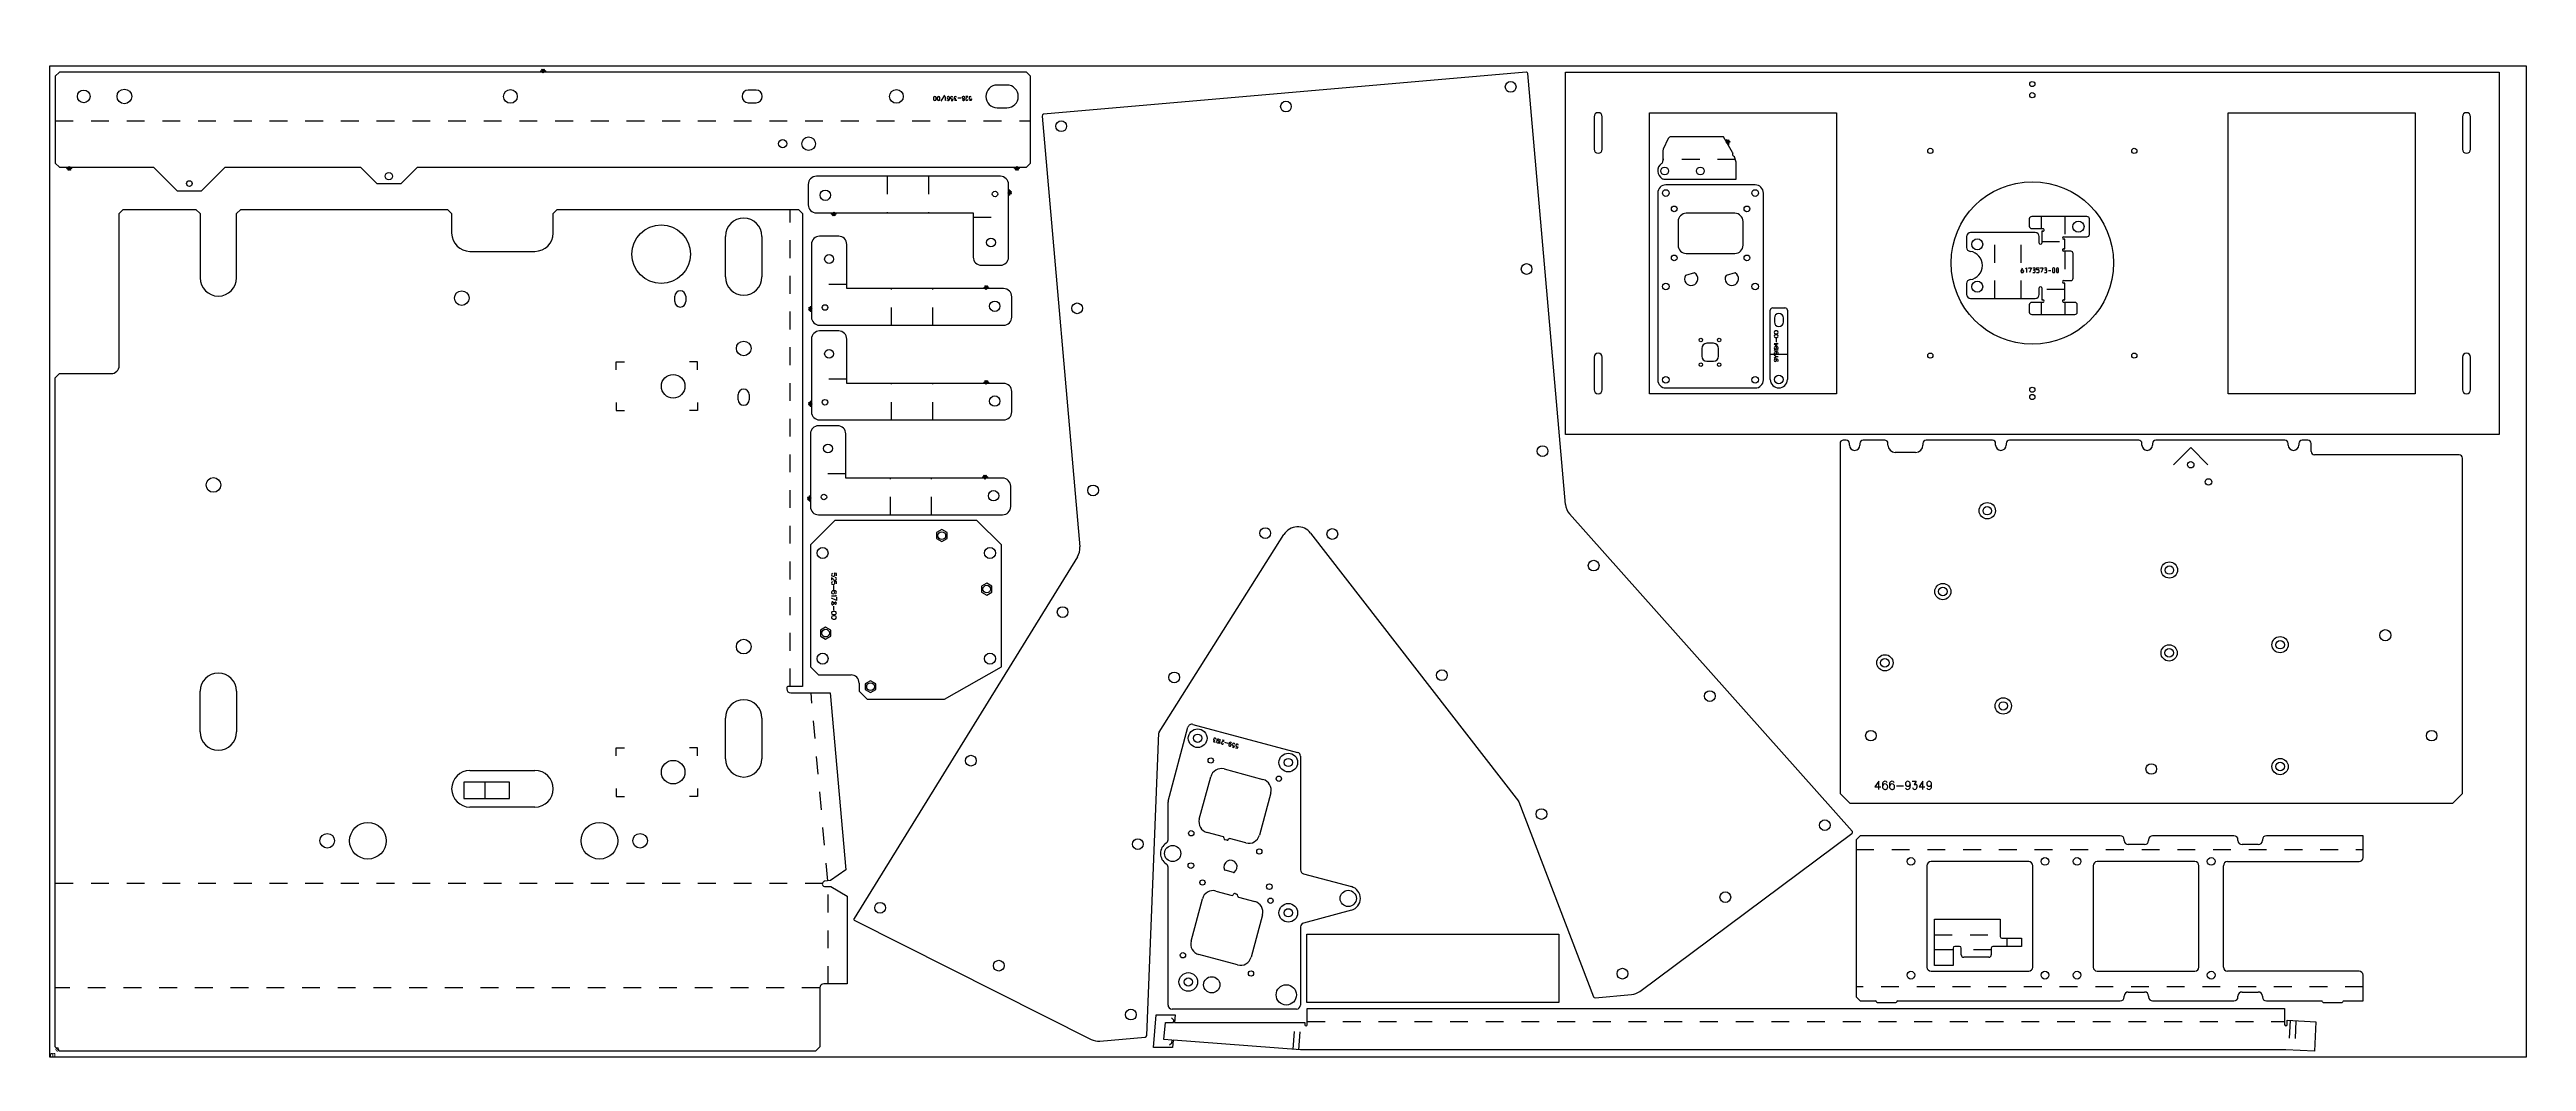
# Model space of a CAD drawing. Extents: x 2802 to 5850, y 680 to 1926.
import ezdxf

# ---------------------------------------------------------------- set-up
doc = ezdxf.new("R2010")
doc.units = 0
doc.linetypes.add('DASHED', pattern=[43.935798, 21.967899, -21.967899])
doc.layers.get('0').update_dxf_attribs({"color": 1, "linetype": 'CONTINUOUS'})
for name, color, linetype in [('DUMMY-LAYOUT', 1, 'CONTINUOUS'), ('DUMMY-LAYOUT-MC-MC4', 1, 'CONTINUOUS'), ('DUMMY-LAYOUT-SHEET', 1, 'CONTINUOUS')]:
    doc.layers.add(name, color=color, linetype=linetype)
doc.styles.get("Standard").update_dxf_attribs({"font": 'simplex'})

# ---------------------------------------------------------------- blocks, each defined once
blk = doc.blocks.new('MDATUM')
at = {"color": 6, "linetype": 'CONTINUOUS'}
blk.add_text('m', height=6, dxfattribs=at).set_placement((0, 0))
blk = doc.blocks.new('ODATUM')
at = {"color": 6, "linetype": 'CONTINUOUS'}
blk.add_text('o', height=6, dxfattribs=at).set_placement((0, 0))
blk = doc.blocks.new('BASE14-32ITEM01-5')
at = {"color": 1, "linetype": 'CONTINUOUS'}
for p, q in [((0, 446), (1149, 446)), ((0, 0), (0, 446)), ((1149, 446), (1149, 0)), ((35.2, 391), (35.2, 351)), ((45.2, 351), (45.2, 391)), ((103.5, 50), (103.5, 396)), ((103.5, 396), (333.5, 396)), ((333.5, 396), (333.5, 50)), ((815.5, 50), (815.5, 396)), ((815.5, 396), (1045.5, 396)), ((1045.5, 396), (1045.5, 50)), ((1103.8, 391), (1103.8, 351)), ((1113.8, 351), (1113.8, 391)), ((35.2, 95), (35.2, 55)), ((45.2, 55), (45.2, 95)), ((1103.8, 95), (1103.8, 55)), ((1113.8, 55), (1113.8, 95)), ((333.5, 50), (103.5, 50)), ((1045.5, 50), (815.5, 50)), ((1149, 0), (0, 0))]:
    blk.add_line(p, q, dxfattribs=at)
for centre, radius in [((574.5, 431.2), 3.17), ((574.5, 417.5), 3.17), ((448.99, 349.01), 3.17), ((700.01, 349.01), 3.17), ((574.5, 211.02), 100), ((448.99, 96.99), 3.17), ((700.01, 96.99), 3.17), ((574.5, 55), 3.17), ((574.5, 46), 3.17)]:
    blk.add_circle(centre, radius, dxfattribs=at)
for centre, start, end in [((40.2, 391), 0, 180), ((1108.8, 391), 0, 180), ((40.2, 351), 180, 0), ((1108.8, 351), 180, 0), ((40.2, 95), 0, 180), ((1108.8, 95), 0, 180), ((40.2, 55), 180, 0), ((1108.8, 55), 180, 0)]:
    blk.add_arc(centre, 5, start, end, dxfattribs=at)
blk = doc.blocks.new('4669349ITEM01-02')
at = {"color": 1, "linetype": 'CONTINUOUS'}
for p, q in [((0, 442.7), (0, 12)), ((7.5, 446.7), (4, 446.7)), ((11.5, 440.7), (11.5, 442.7)), ((24.5, 442.7), (24.5, 440.7)), ((55, 446.7), (28.5, 446.7)), ((59, 440.7), (59, 442.7)), ((93, 431.7), (68, 431.7)), ((102, 442.7), (102, 440.7)), ((187.5, 446.7), (106, 446.7)), ((191.5, 440.7), (191.5, 442.7)), ((204.5, 442.7), (204.5, 440.7)), ((367.5, 446.7), (208.5, 446.7)), ((371.5, 440.7), (371.5, 442.7)), ((384.5, 442.7), (384.5, 440.7)), ((547.5, 446.7), (388.5, 446.7)), ((551.5, 440.7), (551.5, 442.7)), ((564.5, 442.7), (564.5, 440.7)), ((575.7, 446.7), (568.5, 446.7)), ((579.7, 432.7), (579.7, 442.7)), ((762, 428.7), (583.7, 428.7)), ((766, 12), (766, 424.7)), ((0, 12), (12, 0)), ((12, 0), (754, 0)), ((754, 0), (766, 12))]:
    blk.add_line(p, q, dxfattribs=at)
at = {"color": 8, "linetype": 'CONTINUOUS'}
for p, q in [((431.5, 437.7132), (410.2868, 416.5)), ((452.7132, 416.5), (431.5, 437.7132)), ((47.689504, 26.882888), (42.927599, 20.216221)), ((42.927599, 20.216221), (50.070456, 20.216221)), ((47.689504, 16.882888), (47.689504, 26.882888)), ((55.308551, 16.882888), (55.784742, 16.882888)), ((63.87998, 16.882888), (64.35617, 16.882888)), ((69.594266, 21.168602), (78.165694, 21.168602)), ((88.641885, 26.882888), (93.87998, 26.882888)), ((93.87998, 26.882888), (91.022837, 23.073364)), ((91.022837, 23.073364), (93.403789, 23.073364)), ((101.975218, 26.882888), (97.213313, 20.216221)), ((97.213313, 20.216221), (104.35617, 20.216221)), ((101.975218, 16.882888), (101.975218, 26.882888))]:
    blk.add_line(p, q, dxfattribs=at)
for centre, radius in [((431.5, 416.5), 4), ((453.5, 395.3), 4), ((181.2, 359.9), 10), ((405.3, 286.9), 10), ((126.5, 260.4), 10), ((405, 184.9), 10), ((541.5, 195), 10), ((55.2, 172.7), 10), ((200.9, 119.6), 10), ((541.5, 45), 10)]:
    blk.add_circle(centre, radius, dxfattribs=at)
at = {"color": 1, "linetype": 'CONTINUOUS'}
for centre, radius in [((181.2, 359.9), 5.25), ((405.3, 286.9), 5.25), ((126.5, 260.4), 5.25), ((671, 206.6), 6.9), ((405, 184.9), 5.25), ((541.5, 195), 5.25), ((55.2, 172.7), 5.25), ((200.9, 119.6), 5.25), ((38, 83), 6.5), ((728, 83), 6.5), ((383, 42), 6.5), ((541.5, 45), 5.25)]:
    blk.add_circle(centre, radius, dxfattribs=at)
for centre, radius, start, end in [((4, 442.7), 4, 90, 180), ((7.5, 442.7), 4, 0, 90), ((18, 440.7), 6.5, 180, 0), ((28.5, 442.7), 4, 90, 180), ((55, 442.7), 4, 0, 90), ((68, 440.7), 9, 180, 270), ((93, 440.7), 9, 270, 0), ((106, 442.7), 4, 90, 180), ((187.5, 442.7), 4, 0, 90), ((198, 440.7), 6.5, 180, 0), ((208.5, 442.7), 4, 90, 180), ((367.5, 442.7), 4, 0, 90), ((378, 440.7), 6.5, 180, 0), ((388.5, 442.7), 4, 90, 180), ((547.5, 442.7), 4, 0, 90), ((558, 440.7), 6.5, 180, 0), ((568.5, 442.7), 4, 90, 180), ((575.7, 442.7), 4, 0, 90), ((583.7, 432.7), 4, 180, 270), ((762, 424.7), 4, 0, 90)]:
    blk.add_arc(centre, radius, start, end, dxfattribs=at)
at = {"color": 8, "linetype": 'CONTINUOUS'}
for centre, radius, start, end in [((63.79575, 21.882888), 11.642744, 167, 193), ((55.395096, 20.508456), 3.04233, 91.630102, 194.630102), ((55.376613, 19.869325), 2.987212, 191.694429, 268.694431), ((55.376614, 23.896452), 2.987212, 91.305571, 168.305574), ((55.448517, 23.591391), 3.294471, 34.434949, 92.434948), ((55.308551, 20.216221), 3.333333, 0, 89.999999), ((55.546647, 19.978126), 3.104382, 274.398705, 4.398704), ((72.367178, 21.882888), 11.642744, 167, 193), ((63.966524, 20.508456), 3.04233, 91.630102, 194.630102), ((63.948042, 23.896452), 2.987212, 91.305571, 168.305574), ((63.948042, 19.869325), 2.987212, 191.694429, 268.694431), ((64.019946, 23.591391), 3.294471, 34.434949, 92.434948), ((63.87998, 20.216221), 3.333333, 0, 89.999999), ((64.118075, 19.978126), 3.104382, 274.398705, 4.398704), ((83.641885, 23.78765), 3.104382, 94.398706, 184.398705), ((83.195333, 23.341099), 2.656877, 175.500001, 274.5), ((83.263823, 20.174385), 3.294471, 214.43495, 272.434949), ((83.335727, 23.896452), 2.987212, 11.694426, 88.694429), ((83.335727, 19.869325), 2.987212, 271.305569, 348.305571), ((83.317245, 23.733511), 3.04233, 271.630103, 14.630102), ((74.916591, 21.882888), 11.642744, 347, 13), ((92.04328, 19.869324), 2.987212, 191.694426, 268.694429), ((91.737123, 19.978126), 3.104382, 274.398706, 4.398705), ((93.459148, 21.993605), 1.081177, 33.934948, 92.934949), ((88.742888, 20.236422), 6.089506, 359.809932, 22.809932), ((109.832361, 23.78765), 3.104382, 94.398706, 184.398705), ((109.385809, 23.341099), 2.656877, 175.500001, 274.5), ((109.4543, 20.174385), 3.294471, 214.43495, 272.434949), ((109.526203, 23.896452), 2.987212, 11.694426, 88.694429), ((109.526203, 19.869325), 2.987212, 271.305569, 348.305571), ((109.507721, 23.733511), 3.04233, 271.630103, 14.630102), ((101.107067, 21.882888), 11.642744, 347, 13)]:
    blk.add_arc(centre, radius, start, end, dxfattribs=at)
blk = doc.blocks.new('5651336-00')
at = {"color": 1, "linetype": 'CONTINUOUS'}
for p, q in [((5, 205.399955), (0, 200.399955)), ((0, 200.399955), (0, 7)), ((325, 205.399955), (5, 205.399955)), ((330, 199.399955), (330, 200.399955)), ((355, 194.399955), (335, 194.399955)), ((360, 200.399955), (360, 199.399955)), ((465, 205.399955), (365, 205.399955)), ((470, 199.399955), (470, 200.399955)), ((495, 194.399955), (475, 194.399955)), ((500, 200.399955), (500, 199.399955)), ((624, 205.399955), (505, 205.399955)), ((624, 178.449977), (624, 205.399955)), ((87.3, 168.449977), (87.3, 43.649977)), ((212.5, 173.449977), (92.3, 173.449977)), ((217.5, 43.649977), (217.5, 168.449977)), ((291.8, 168.449977), (291.8, 43.649977)), ((417, 173.449977), (296.8, 173.449977)), ((422, 43.649977), (422, 168.449977)), ((452, 43.649977), (452, 168.449977)), ((457, 173.449977), (619, 173.449977)), ((92.3, 38.649977), (212.5, 38.649977)), ((296.8, 38.649977), (417, 38.649977)), ((619, 38.649977), (457, 38.649977)), ((624, 2), (624, 33.649977)), ((0, 7), (5, 2)), ((5, 2), (24, 2)), ((26, 0), (49, 0)), ((51, 2), (325, 2)), ((330, 7), (330, 8)), ((335, 13), (355, 13)), ((360, 8), (360, 7)), ((365, 2), (465, 2)), ((470, 7), (470, 8)), ((475, 13), (495, 13)), ((500, 8), (500, 7)), ((505, 2), (573, 2)), ((575, 0), (598, 0)), ((600, 2), (624, 2))]:
    blk.add_line(p, q, dxfattribs=at)
at = {"color": 3, "linetype": 'DASHED'}
for p, q in [((0, 188.199955), (624, 188.199955)), ((624, 19.2), (0, 19.2))]:
    blk.add_line(p, q, dxfattribs=at)
at = {"color": 1, "linetype": 'CONTINUOUS'}
for centre in [(67.5, 173.749977), (232.5, 173.749977), (272, 173.749977), (437, 173.749977), (67.5, 33.749977), (232.5, 33.749977), (272, 33.749977), (437, 33.749977)]:
    blk.add_circle(centre, 4.75, dxfattribs=at)
for centre, radius, start, end in [((325, 200.399955), 5, 0, 90), ((335, 199.399955), 5, 180, 270), ((355, 199.399955), 5, 270, 0), ((365, 200.399955), 5, 90, 180), ((465, 200.399955), 5, 0, 90), ((475, 199.399955), 5, 180, 270), ((495, 199.399955), 5, 270, 0), ((505, 200.399955), 5, 90, 180), ((92.3, 168.449977), 5, 90, 180), ((212.5, 168.449977), 5, 0, 90), ((296.8, 168.449977), 5, 90, 180), ((417, 168.449977), 5, 0, 90), ((457, 168.449977), 5, 90, 180), ((619, 178.449977), 5, 270, 0), ((92.3, 43.649977), 5, 180, 270), ((212.5, 43.649977), 5, 270, 0), ((296.8, 43.649977), 5, 180, 270), ((417, 43.649977), 5, 270, 0), ((457, 43.649977), 5, 180, 270), ((619, 33.649977), 5, 0, 90), ((24, 1), 1, 0, 90), ((26, 1), 1, 180, 270), ((49, 1), 1, 270, 0), ((51, 1), 1, 90, 180), ((325, 7), 5, 270, 0), ((335, 8), 5, 90, 180), ((355, 8), 5, 0, 90), ((365, 7), 5, 180, 270), ((465, 7), 5, 270, 0), ((475, 8), 5, 90, 180), ((495, 8), 5, 0, 90), ((505, 7), 5, 180, 270), ((573, 1), 1, 0, 90), ((575, 1), 1, 180, 270), ((598, 1), 1, 270, 0), ((600, 1), 1, 90, 180)]:
    blk.add_arc(centre, radius, start, end, dxfattribs=at)
blk = doc.blocks.new('433-6158-01')
at = {"color": 1, "linetype": 'CONTINUOUS'}
for p, q in [((0, 16.496693), (1.796912, 52.496848)), ((1.796912, 52.496848), (36.997049, 50.899867)), ((36.997049, 50.899867), (1249.597045, 51.003877)), ((1249.597045, 51.003877), (1406.428823, 39.348373)), ((1406.428823, 39.348373), (1407.109277, 48.018217)), ((1407.109277, 48.018217), (1430.380622, 48.018217)), ((1430.380622, 48.018217), (1427.241217, 8.018217)), ((35.550154, 14.699743), (0, 16.496693)), ((35.5497, 19.999742), (35.550154, 14.699743)), ((38.551439, 0), (38.5497, 20)), ((1241.311444, 0), (38.551439, 0)), ((1241.309695, 20.103166), (1241.311444, 0)), ((1244.309918, 17.503424), (1244.309695, 20.103424)), ((1404.715399, 17.517182), (1244.309918, 17.503424)), ((1403.969872, 8.018217), (1404.715399, 17.517182)), ((1427.241217, 8.018217), (1403.969872, 8.018217))]:
    blk.add_line(p, q, dxfattribs=at)
at = {"color": 3, "linetype": 'DASHED'}
for p, q in [((24.668511, 15.249776), (26.471785, 51.377383)), ((31.859332, 14.886302), (33.66446, 51.051062)), ((1251.554606, 50.858394), (1248.936768, 17.503821)), ((1258.734865, 50.324768), (1256.158958, 17.50444)), ((1241.310038, 16.103166), (38.550043, 16))]:
    blk.add_line(p, q, dxfattribs=at)
at = {"color": 11, "linetype": 'CONTINUOUS'}
for p, q in [((1407.860269, 42.250263), (1407.625533, 39.259435)), ((1407.625533, 39.259435), (1417.598116, 38.518288)), ((1410.890543, 44.861285), (1407.860269, 42.250263)), ((1417.598116, 38.518288), (1415.949918, 17.518146)), ((1405.919098, 17.517286), (1405.674178, 14.396693)), ((1405.674178, 14.396693), (1408.502605, 11.568266)), ((1415.949918, 17.518146), (1405.919098, 17.517286))]:
    blk.add_line(p, q, dxfattribs=at)
at = {"color": 1, "linetype": 'CONTINUOUS'}
for centre in [(37.0497, 19.999871), (1242.809695, 20.103295)]:
    blk.add_arc(centre, 1.5, 0.004927, 180.004915, dxfattribs=at)
blk = doc.blocks.new('6173573ITEM01-00')
at = {"color": 1, "linetype": 'CONTINUOUS'}
for p, q in [((0, 95.914824), (0, 82.638926)), ((84.410269, 100.914824), (5, 100.914824)), ((77.189915, 117.679644), (77.189915, 108.679643)), ((148.130625, 120.679644), (80.189915, 120.679644)), ((80.189915, 105.679643), (94.041755, 105.679643)), ((89.410269, 87.919823), (89.410269, 95.914824)), ((93.91027, 102.679643), (92.410269, 102.679643)), ((92.410269, 102.679643), (92.410269, 87.919823)), ((119.278785, 95.679643), (148.130625, 95.679643)), ((120.910271, 92.679643), (119.410271, 92.679643)), ((120.910271, 80.919823), (120.910271, 92.679643)), ((151.130626, 98.679643), (151.130626, 117.679644)), ((128.130625, 77.919823), (119.278785, 77.919823)), ((119.410271, 80.919823), (120.910271, 80.919823)), ((131.130625, 44.759821), (131.130625, 74.919823)), ((0, 38.040718), (0, 24.76482)), ((89.410269, 24.76482), (89.410269, 32.759821)), ((92.410269, 32.759821), (92.410269, 18.000001)), ((119.278785, 41.759821), (128.130625, 41.759821)), ((120.910271, 38.759821), (119.410271, 38.759821)), ((120.910271, 18.000001), (120.910271, 38.759821)), ((5, 19.76482), (84.410269, 19.76482)), ((77.189915, 12.000001), (77.189915, 3)), ((94.041755, 15.000001), (80.189915, 15.000001)), ((80.189915, 0), (133.130625, 0)), ((92.410269, 18.000001), (93.91027, 18.000001)), ((133.130625, 15.000001), (119.278785, 15.000001)), ((119.410271, 18.000001), (120.910271, 18.000001)), ((136.130625, 3), (136.130625, 12.000001))]:
    blk.add_line(p, q, dxfattribs=at)
at = {"color": 3, "linetype": 'DASHED'}
for p, q in [((34.640651, 19.76482), (34.640651, 100.914824)), ((66.994221, 19.76482), (66.994221, 100.914824)), ((92.300093, 105.679643), (92.300093, 120.679644)), ((121.020448, 120.679644), (121.020448, 95.679643)), ((92.410269, 89.790973), (120.910271, 89.790973)), ((121.020448, 77.919823), (121.020448, 41.759821)), ((120.910271, 30.88867), (92.410269, 30.88867)), ((92.300093, 0), (92.300093, 15.000001)), ((121.020448, 15.000001), (121.020448, 0))]:
    blk.add_line(p, q, dxfattribs=at)
at = {"color": 8, "linetype": 'CONTINUOUS'}
for p, q in [((66.994221, 53.966955), (68.794221, 57.566955)), ((66.994221, 52.766955), (66.994221, 53.966955)), ((68.194221, 54.866955), (68.794221, 54.866955)), ((68.794221, 51.566955), (68.194221, 51.566955)), ((69.994221, 53.666955), (69.994221, 52.766955)), ((72.394221, 56.366955), (73.594221, 57.566955)), ((73.594221, 57.566955), (73.594221, 51.566955)), ((76.594221, 56.666955), (76.594221, 57.566955)), ((76.594221, 57.566955), (79.594221, 57.566955)), ((79.594221, 56.666955), (77.494221, 51.566955)), ((79.594221, 57.566955), (79.594221, 56.666955)), ((81.394221, 57.566955), (83.194221, 57.566955)), ((81.394221, 51.566955), (83.194221, 51.566955)), ((81.994221, 54.866955), (83.194221, 54.866955)), ((84.394221, 56.366955), (84.394221, 56.066955)), ((84.394221, 52.766955), (84.394221, 53.666955)), ((86.194221, 55.166955), (86.194221, 57.566955)), ((86.194221, 57.566955), (89.194221, 57.566955)), ((87.994221, 55.166955), (86.194221, 55.166955)), ((86.194221, 51.566955), (87.994221, 51.566955)), ((89.194221, 52.766955), (89.194221, 53.966955)), ((90.994221, 56.666955), (90.994221, 57.566955)), ((90.994221, 57.566955), (93.994221, 57.566955)), ((93.994221, 56.666955), (91.894221, 51.566955)), ((93.994221, 57.566955), (93.994221, 56.666955)), ((95.794221, 57.566955), (97.594221, 57.566955)), ((95.794221, 51.566955), (97.594221, 51.566955)), ((96.394221, 54.866955), (97.594221, 54.866955)), ((98.794221, 56.366955), (98.794221, 56.066955)), ((98.794221, 52.766955), (98.794221, 53.666955)), ((100.594221, 54.266955), (103.594221, 54.266955)), ((105.694221, 56.366955), (105.694221, 52.766955)), ((107.194221, 57.566955), (106.894221, 57.566955)), ((106.894221, 51.566955), (107.194221, 51.566955)), ((108.394221, 52.766955), (108.394221, 56.366955)), ((110.494221, 56.366955), (110.494221, 52.766955)), ((111.994221, 57.566955), (111.694221, 57.566955)), ((111.694221, 51.566955), (111.994221, 51.566955)), ((113.194221, 52.766955), (113.194221, 56.366955))]:
    blk.add_line(p, q, dxfattribs=at)
at = {"color": 1, "linetype": 'CONTINUOUS'}
for centre, radius in [((13.100001, 86.399823), 6.75), ((137.630625, 108.179643), 6.9), ((13.100001, 34.279821), 6.75)]:
    blk.add_circle(centre, radius, dxfattribs=at)
for centre, radius, start, end in [((5, 95.914824), 5, 90, 180), ((80.189915, 117.679644), 3, 90, 180), ((80.189915, 108.679643), 3, 180, 270), ((84.410269, 95.914824), 5, 0, 90), ((93.91027, 104.179643), 1.5, 270, 0.00059), ((93.970682, 104.240524), 1.440874, 357.579006, 87.172634), ((119.349919, 94.240467), 1.440932, 92.829637, 182.419289), ((119.410271, 94.179643), 1.5, 180, 270), ((148.130625, 117.679644), 3, 0, 90), ((148.130625, 98.679643), 3, 270, 0), ((5, 82.638926), 5, 180, 262.337744), ((2, 60.339822), 17.500001, 277.662256, 82.337744), ((90.910269, 87.919823), 1.5, 180, 0), ((119.349864, 79.358947), 1.440879, 177.579211, 267.172429), ((119.410271, 79.419823), 1.5, 90, 180.00059), ((128.130625, 74.919823), 3, 0, 90), ((5, 38.040718), 5, 97.662256, 180), ((90.910269, 32.759821), 1.5, 0, 180), ((119.349918, 40.320646), 1.440932, 92.829631, 182.419295), ((119.410271, 40.259821), 1.5, 180, 270), ((128.130625, 44.759821), 3, 270, 0), ((5, 24.76482), 5, 180, 270), ((80.189915, 12.000001), 3, 90, 180), ((80.189915, 3), 3, 180, 270), ((84.410269, 24.76482), 5, 270, 0), ((93.91027, 16.500001), 1.5, 0, 90), ((93.970622, 16.439176), 1.440932, 272.829631, 2.419295), ((119.349864, 16.439125), 1.440879, 177.579224, 267.172421), ((119.410271, 16.500001), 1.5, 90, 180.000595), ((133.130625, 12.000001), 3, 0, 90), ((133.130625, 3), 3, 270, 0)]:
    blk.add_arc(centre, radius, start, end, dxfattribs=at)
at = {"color": 8, "linetype": 'CONTINUOUS'}
for centre, start, end in [((68.194221, 53.666955), 90, 179.999999), ((68.194221, 52.766955), 180, 269.999999), ((68.794221, 53.666955), 0, 89.999999), ((68.794221, 52.766955), 270, 359.999999), ((83.194221, 56.366955), 0, 89.999999), ((83.194221, 56.066955), 270, 359.999999), ((83.194221, 53.666955), 0, 89.999999), ((83.194221, 52.766955), 270, 359.999999), ((87.994221, 53.966955), 0, 89.999999), ((87.994221, 52.766955), 270, 359.999999), ((97.594221, 56.366955), 0, 89.999999), ((97.594221, 56.066955), 270, 359.999999), ((97.594221, 53.666955), 0, 89.999999), ((97.594221, 52.766955), 270, 359.999999), ((106.894221, 56.366955), 90.000001, 180), ((106.894221, 52.766955), 180.000001, 270), ((107.194221, 56.366955), 0.000001, 90), ((107.194221, 52.766955), 270.000001, 0), ((111.694221, 56.366955), 90.000001, 180), ((111.694221, 52.766955), 180.000001, 270), ((111.994221, 56.366955), 0.000001, 90), ((111.994221, 52.766955), 270.000001, 0)]:
    blk.add_arc(centre, 1.2, start, end, dxfattribs=at)
blk = doc.blocks.new('87603496-A')
at = {"color": 1, "linetype": 'CONTINUOUS'}
for p, q in [((0, 0), (0, 56.696681)), ((0, 56.696681), (81, 56.696681)), ((81, 56.696681), (81, 35.348341)), ((83, 33.348341), (107.348341, 33.348341)), ((107.348341, 33.348341), (107.348341, 23.348341)), ((23, 0), (0, 0)), ((23, 21.348341), (23, 0)), ((31, 23.348341), (25, 23.348341)), ((33, 13), (33, 21.348341)), ((67, 10), (36, 10)), ((70, 21.348341), (70, 13)), ((107.348341, 23.348341), (72, 23.348341))]:
    blk.add_line(p, q, dxfattribs=at)
at = {"color": 3, "linetype": 'DASHED'}
for p, q in [((0, 37.522511), (81, 37.522511)), ((89.17417, 33.348341), (89.17417, 23.348341)), ((23, 19.17417), (0, 19.17417)), ((70, 19.17417), (33, 19.17417))]:
    blk.add_line(p, q, dxfattribs=at)
at = {"color": 1, "linetype": 'CONTINUOUS'}
for centre, radius, start, end in [((83, 35.348341), 2, 180, 270), ((25, 21.348341), 2, 90, 180), ((31, 21.348341), 2, 0, 90), ((36, 13), 3, 180, 270), ((67, 13), 3, 270, 0), ((72, 21.348341), 2, 90, 180)]:
    blk.add_arc(centre, radius, start, end, dxfattribs=at)
blk = doc.blocks.new('470-8278-02')
at = {"color": 1, "linetype": 'CONTINUOUS'}
for p, q in [((965.605085, 1233.203801), (546.249148, 920.761987)), ((1139.419737, 955.70374), (968.501974, 1232.650374)), ((1142.4, 900.3), (1142.4, 945.2)), ((0, 914.8), (0, 318.8)), ((534.3, 916.8), (2, 916.8)), ((893.850168, 827.722936), (1140.949832, 898.377064)), ((542.166898, 601.212017), (893.31669, 827.481202)), ((769.989571, 394.307875), (540.895712, 568.47875)), ((1140.654508, 346.48374), (770.945492, 393.91626)), ((1142.4, 288.4), (1142.4, 344.5)), ((2, 316.8), (534.3, 316.8)), ((546.249148, 312.838013), (965.605085, 0.396199)), ((968.501974, 0.949626), (1139.419737, 277.89626))]:
    blk.add_line(p, q, dxfattribs=at)
for centre in [(955.4, 1200.3), (784.8, 1073.2), (1033.1, 1070.6), (612.4, 944.8), (1115.8, 936.3), (16.5, 894.4), (241.5, 894.4), (466.5, 894.4), (911.4, 854.1), (730.5, 747), (16.5, 616.8), (545.6, 627.8), (537.3, 545.7), (704.5, 418.6), (16.5, 339.2), (241.5, 339.2), (466.5, 339.2), (905, 356.1), (1113.3, 329.3), (612.4, 288.8), (784.8, 160.4), (1039.1, 172.6), (955.4, 33.3)]:
    blk.add_circle(centre, 6.6, dxfattribs=at)
for centre, radius, start, end in [((966.8, 1231.6), 2, 31.680832, 126.688012), ((1122.4, 945.2), 20, 0, 31.680832), ((2, 914.8), 2, 90, 180), ((534.3, 936.8), 20, 270, 306.688012), ((1140.4, 900.3), 2, 285.957019, 0), ((894.4, 825.8), 2, 105.957019, 122.796378), ((553, 584.4), 20, 122.796378, 232.755728), ((771.2, 395.9), 2, 232.755728, 262.689068), ((1140.4, 344.5), 2, 0, 82.689068), ((2, 318.8), 2, 180, 270), ((534.3, 296.8), 20, 53.311988, 90), ((1122.4, 288.4), 20, 328.319168, 0), ((966.8, 2), 2, 233.311988, 328.319168)]:
    blk.add_arc(centre, radius, start, end, dxfattribs=at)
blk = doc.blocks.new('9Y9194-00')
at = {"color": 1, "linetype": 'CONTINUOUS'}
for p, q in [((0, 10.5), (0, 95.660911)), ((3, 98.660911), (18, 98.660911)), ((21, 95.660911), (21, 10.5)), ((4.945, 86.045911), (4.945, 81.275911)), ((16.055, 81.275911), (16.055, 86.045911))]:
    blk.add_line(p, q, dxfattribs=at)
at = {"color": 8, "linetype": 'CONTINUOUS'}
for p, q in [((7.988977, 70.160604), (6.322311, 70.160604)), ((6.322311, 66.82727), (7.988977, 66.82727)), ((7.988977, 65.636794), (6.322311, 65.636794)), ((6.322311, 62.303461), (7.988977, 62.303461)), ((7.512787, 56.82727), (7.512787, 61.112984)), ((9.655644, 54.446318), (4.655644, 54.446318)), ((4.655644, 54.446318), (7.988977, 52.065365)), ((4.655644, 46.82727), (9.655644, 46.82727)), ((4.655644, 40.636794), (7.036596, 38.732032)), ((4.655644, 36.82727), (7.036596, 38.732032)), ((7.036596, 38.732032), (9.655644, 38.732032)), ((7.988977, 52.065365), (7.988977, 55.636794))]:
    blk.add_line(p, q, dxfattribs=at)
at = {"color": 3, "linetype": 'DASHED'}
blk.add_line((0, 41.830455), (21, 41.830455), dxfattribs=at)
at = {"color": 1, "linetype": 'CONTINUOUS'}
blk.add_circle((10.5, 10.5), 5.25, dxfattribs=at)
for centre, radius, start, end in [((3, 95.660911), 3, 90, 180), ((10.5, 86.045911), 5.555, 0, 180), ((18, 95.660911), 3, 0, 90), ((10.5, 81.275911), 5.555, 180, 0), ((10.5, 10.5), 10.5, 180, 0)]:
    blk.add_arc(centre, radius, start, end, dxfattribs=at)
at = {"color": 8, "linetype": 'CONTINUOUS'}
for centre, radius, start, end in [((6.322311, 68.493937), 1.666667, 90.000001, 270), ((6.322311, 63.970127), 1.666667, 90.000001, 270), ((7.988977, 68.493937), 1.666667, 270.000001, 90), ((7.988977, 63.970127), 1.666667, 270.000001, 90), ((6.148862, 49.412287), 1.493606, 101.694426, 178.694429), ((6.203263, 49.565365), 1.552191, 184.398706, 274.398705), ((3.863161, 45.488861), 1.555432, 14.369898, 59.369897), ((6.148862, 43.22181), 1.493606, 101.694426, 178.694429), ((6.203263, 43.374889), 1.552191, 184.398706, 274.398705), ((6.148862, 34.174191), 1.493606, 101.694426, 178.694429), ((6.203263, 34.32727), 1.552191, 184.398706, 274.398705), ((7.155644, 45.202719), 5.821372, 77, 103), ((7.155644, 39.012242), 5.821372, 77, 103), ((7.155644, 29.964623), 5.821372, 77, 103), ((6.230333, 49.403045), 1.521165, 1.630103, 104.630102), ((6.230333, 43.212569), 1.521165, 1.630103, 104.630102), ((6.230333, 34.16495), 1.521165, 1.630103, 104.630102), ((6.426539, 49.34209), 1.328438, 265.500001, 4.5), ((6.426539, 43.151614), 1.328438, 265.500001, 4.5), ((6.426539, 34.103994), 1.328438, 265.500001, 4.5), ((8.162426, 49.412287), 1.493606, 1.305569, 78.305571), ((8.162426, 43.221811), 1.493606, 1.305569, 78.305571), ((8.162426, 34.174192), 1.493606, 1.305569, 78.305571), ((8.009896, 49.376335), 1.647236, 304.43495, 2.434949), ((8.009896, 43.185859), 1.647236, 304.43495, 2.434949), ((8.009896, 34.13824), 1.647236, 304.43495, 2.434949)]:
    blk.add_arc(centre, radius, start, end, dxfattribs=at)
blk = doc.blocks.new('5683207-01')
at = {"color": 1, "linetype": 'CONTINUOUS'}
for p, q in [((240, 130), (10, 130)), ((0, 120), (0, 10)), ((141.604228, 84.704888), (138.604886, 95.898585)), ((165.6, 94.9), (165.6, 35)), ((205, 104.9), (175.6, 104.9)), ((215, 35), (215, 94.9)), ((250, 10), (250, 120)), ((32.9, 69.5), (32.9, 61.4)), ((48.6, 75.9), (39.3, 75.9)), ((55, 61.4), (55, 69.5)), ((39.3, 55), (48.6, 55)), ((141.602628, 34.702112), (138.602112, 45.900188)), ((10, 0), (240, 0)), ((175.6, 25), (205, 25))]:
    blk.add_line(p, q, dxfattribs=at)
for centre, radius in [((10, 120), 4.1), ((125, 120), 4.1), ((240, 120), 4.1), ((160.1, 109.7), 3.5), ((220.5, 109.7), 3.5), ((28.7, 76.9), 2.15), ((59.1, 76.9), 2.15), ((28.7, 54.4), 2.15), ((59.1, 54.4), 2.15), ((10, 10), 4.1), ((125, 10), 4.1), ((160.1, 20.2), 3.5), ((220.5, 20.2), 3.5), ((240, 10), 4.1)]:
    blk.add_circle(centre, radius, dxfattribs=at)
for centre, radius, start, end in [((10, 120), 10, 90, 180), ((240, 120), 10, 0, 90), ((134.5, 88.8), 8.2, 59.960569, 330.039431), ((175.6, 94.9), 10, 90, 180), ((205, 94.9), 10, 0, 90), ((39.3, 69.5), 6.4, 90, 180), ((39.3, 61.4), 6.4, 180, 270), ((48.6, 69.5), 6.4, 0, 90), ((48.6, 61.4), 6.4, 270, 0), ((134.5, 38.8), 8.2, 59.982958, 330.017042), ((175.6, 35), 10, 180, 270), ((205, 35), 10, 270, 0), ((10, 10), 10, 180, 270), ((240, 10), 10, 270, 0)]:
    blk.add_arc(centre, radius, start, end, dxfattribs=at)
blk = doc.blocks.new('TDATUM')
at = {"color": 5, "linetype": 'CONTINUOUS'}
for p, q in [((1, -1), (-1, 1)), ((1, 1), (-1, -1))]:
    blk.add_line(p, q, dxfattribs=at)
at = {"color": 6, "linetype": 'CONTINUOUS'}
for p, q in [((-1.5, -0.5), (-3, -0.5)), ((-3, -1.5), (-3, -0.5)), ((-3, -1.5), (-1.5, -1.5)), ((-1.5, -3), (-1.5, -1.5)), ((-0.5, -1.5), (-0.5, -3)), ((0.5, -1.5), (0.5, -3)), ((1.5, -0.5), (3, -0.5)), ((3, -1.5), (1.5, -1.5)), ((1.5, -3), (1.5, -1.5)), ((3, -1.5), (3, -0.5))]:
    blk.add_line(p, q, dxfattribs=at)
for centre in [(-1, -3), (1, -3)]:
    blk.add_circle(centre, 0.5, dxfattribs=at)
for centre, start, end in [((-1.5, -1.5), 0, 90), ((1.5, -1.5), 90, 180)]:
    blk.add_arc(centre, 1, start, end, dxfattribs=at)
blk = doc.blocks.new('5901142ITEM-01')
at = {"color": 1, "linetype": 'CONTINUOUS'}
for p, q in [((6.5, 35.218676), (6.5, 22.306502)), ((12.923482, 49.893721), (6.874118, 36.907751)), ((81.1, 52.204645), (16.549365, 52.204645)), ((92.128506, 32.853372), (81.1, 52.204645)), ((7.492655, 0), (96.5, 0)), ((94.651836, 27.204645), (93.212335, 28.372968)), ((96.5, 21), (94.651836, 27.204645)), ((96.5, 0), (96.5, 21))]:
    blk.add_line(p, q, dxfattribs=at)
at = {"color": 3, "linetype": 'DASHED'}
blk.add_line((95.575918, 24.102323), (6.5, 24.102323), dxfattribs=at)
at = {"color": 1, "linetype": 'CONTINUOUS'}
for centre in [(8.6, 10), (52.4, 10)]:
    blk.add_circle(centre, 4.75, dxfattribs=at)
for centre, radius, start, end in [((10.5, 35.218676), 4, 155.022083, 180), ((16.549365, 48.204645), 4, 90, 155.022083), ((95.1, 30.704645), 3, 161.793275, 231.007282), ((90.825291, 32.110654), 1.5, 341.793275, 29.679297), ((10.9, 10), 10.9, 124.316116, 240.408154), ((2.5, 22.306502), 4, 304.316116, 0), ((7.492655, 4), 4, 240.408154, 270)]:
    blk.add_arc(centre, radius, start, end, dxfattribs=at)
at = {"rotation": 120}
blk.add_blockref('TDATUM', (85.135366, 45.123951), dxfattribs=at)
blk = doc.blocks.new('BASE14-32ITEM03-5-')
at = {"color": 1, "linetype": 'CONTINUOUS'}
for p, q in [((0, 84), (310, 84)), ((0, 0), (0, 84)), ((310, 84), (310, 0)), ((310, 0), (0, 0))]:
    blk.add_line(p, q, dxfattribs=at)
blk = doc.blocks.new('5592193ITEM02-02')
at = {"color": 1, "linetype": 'CONTINUOUS'}
for p, q in [((41.30163, 305.560731), (189.130175, 345.17127)), ((195.2539, 341.635736), (239.156487, 177.78905)), ((62.640382, 206.604906), (37.766096, 299.437006)), ((111.75, 204.35), (111.75, 258.35)), ((125.25, 271.85), (174.75, 271.85)), ((188.25, 258.35), (188.25, 204.35)), ((7.5, 170.490381), (60.310753, 200.980684)), ((146, 190.85), (125.25, 190.85)), ((151, 187.85), (149, 187.85)), ((174.75, 190.85), (154, 190.85)), ((159.689339, 163.25), (170.310661, 163.25)), ((75.980605, 142.5), (15, 142.5)), ((117.007006, 3.705905), (80.810234, 138.794095)), ((154.25, 124.15), (175, 124.15)), ((178, 127.15), (180, 127.15)), ((183, 124.15), (203.75, 124.15)), ((247.896072, 145.172475), (259.829629, 100.635833)), ((140.75, 56.65), (140.75, 110.65)), ((217.25, 110.65), (217.25, 56.65)), ((260, 99.341738), (260, 5)), ((203.75, 43.15), (154.25, 43.15)), ((255, 0), (121.836635, 0))]:
    blk.add_line(p, q, dxfattribs=at)
at = {"color": 8, "linetype": 'CONTINUOUS'}
for p, q in [((194.47673, 14.310713), (194.238635, 12.167856)), ((196.857683, 14.310713), (194.47673, 14.310713)), ((199.00054, 14.310713), (198.762445, 12.167856)), ((201.381492, 14.310713), (199.00054, 14.310713)), ((207.095778, 11.45357), (211.381492, 11.45357)), ((214.47673, 10.97738), (212.810064, 9.310713)), ((212.810064, 9.310713), (215.191016, 9.310713)), ((217.333873, 14.310713), (217.333873, 9.310713)), ((222.571969, 14.310713), (225.191016, 14.310713)), ((225.191016, 14.310713), (223.762445, 12.405951)), ((223.762445, 12.405951), (224.952921, 12.405951))]:
    blk.add_line(p, q, dxfattribs=at)
for centre, radius in [((149.687227, 303.65806), 10), ((178.462433, 307.754167), 11.5), ((57.905036, 291.892267), 12.5), ((81.628381, 193.696278), 11.5), ((15, 157.5), 10), ((238, 160), 10), ((129.509905, 15), 11.5), ((245, 15), 11.5)]:
    blk.add_circle(centre, radius, dxfattribs=at)
at = {"color": 1, "linetype": 'CONTINUOUS'}
for centre, radius in [((178.462433, 307.754167), 5.1), ((106.65, 277.7), 3.25), ((193.35, 277.7), 3.25), ((81.628381, 193.696278), 5.1), ((106.65, 185), 3.25), ((193.35, 185), 3.25), ((112.5, 168.65), 3.5), ((212.5, 168.65), 3.5), ((135.65, 130), 3.25), ((222.35, 130), 3.25), ((135.65, 37.3), 3.25), ((222.35, 37.3), 3.25), ((129.509905, 15), 5.1), ((245, 15), 5.1)]:
    blk.add_circle(centre, radius, dxfattribs=at)
for centre, radius, start, end in [((190.424271, 340.341641), 5, 15, 105), ((42.595725, 300.731101), 5, 105, 195), ((125.25, 258.35), 13.5, 90, 180), ((174.75, 258.35), 13.5, 0, 90), ((57.810753, 205.310811), 5, 300, 15), ((125.25, 204.35), 13.5, 180, 270), ((146, 189.85), 1, 0, 90), ((149, 189.85), 2, 180, 270), ((151, 189.85), 2, 270, 0), ((154, 189.85), 1, 90, 180), ((174.75, 204.35), 13.5, 270, 0), ((15, 157.5), 15, 120, 270), ((165, 157.5), 8.125, 138.189685, 41.810315), ((159.689339, 162.25), 1, 90, 138.189685), ((170.310661, 162.25), 1, 41.810315, 90), ((243.986116, 179.083145), 5, 195, 252.584087), ((238, 160), 15, 317.415913, 72.584087), ((75.980605, 137.5), 5, 15, 90), ((154.25, 110.65), 13.5, 90, 180), ((175, 125.15), 1, 270, 0), ((178, 125.15), 2, 90, 180), ((180, 125.15), 2, 0, 90), ((183, 125.15), 1, 180, 270), ((203.75, 110.65), 13.5, 0, 90), ((252.725701, 146.46657), 5, 137.415913, 195), ((255, 99.341738), 5, 0, 15), ((154.25, 56.65), 13.5, 180, 270), ((203.75, 56.65), 13.5, 270, 0), ((121.836635, 5), 5, 195, 270), ((255, 5), 5, 270, 0)]:
    blk.add_arc(centre, radius, start, end, dxfattribs=at)
at = {"color": 8, "linetype": 'CONTINUOUS'}
for centre, radius, start, end in [((195.490345, 11.154241), 1.61065, 129, 141), ((195.278165, 11.192123), 1.454536, 93.434949, 123.434949), ((195.939333, 10.803931), 1.493606, 191.694426, 268.694429), ((195.786254, 10.065787), 2.646078, 77, 103), ((195.786254, 10.858332), 1.552191, 274.398706, 4.398705), ((195.917263, 11.465531), 1.266652, 21.499998, 68.5), ((194.765038, 10.841123), 2.572446, 3.036243, 25.036243), ((200.014155, 11.154241), 1.61065, 129, 141), ((199.801975, 11.192123), 1.454536, 93.434949, 123.434949), ((200.463143, 10.803931), 1.493606, 191.694426, 268.694429), ((200.310064, 10.065787), 2.646078, 77, 103), ((200.310064, 10.858332), 1.552191, 274.398706, 4.398705), ((200.441072, 11.465531), 1.266652, 21.499998, 68.5), ((199.288848, 10.841123), 2.572446, 3.036243, 25.036243), ((204.595778, 12.763094), 1.552191, 94.398706, 184.398705), ((204.372502, 12.539818), 1.328438, 175.500001, 274.5), ((204.406748, 10.956461), 1.647236, 214.43495, 272.434949), ((204.442699, 12.817495), 1.493606, 11.694426, 88.694429), ((204.433458, 12.736024), 1.521165, 271.630103, 14.630102), ((204.442699, 10.803931), 1.493606, 271.305569, 348.305571), ((200.233131, 11.810713), 5.821372, 347, 13), ((213.959049, 12.908122), 1.403205, 88.305569, 171.305571), ((213.96453, 12.90149), 1.409683, 29.536243, 88.536243), ((212.133263, 13.479028), 3.42784, 313.130102, 333.130102), ((213.075476, 12.763094), 2.273753, 338.500002, 21.5), ((215.995464, 15.103196), 1.555432, 284.369898, 329.369897), ((220.071969, 12.763094), 1.552191, 94.398706, 184.398705), ((219.848693, 12.539818), 1.328438, 175.500001, 274.5), ((219.882938, 10.956461), 1.647236, 214.43495, 272.434949), ((219.91889, 12.817495), 1.493606, 11.694426, 88.694429), ((219.909649, 12.736024), 1.521165, 271.630103, 14.630102), ((219.91889, 10.803931), 1.493606, 271.305569, 348.305571), ((215.709322, 11.810713), 5.821372, 347, 13), ((224.272666, 10.803931), 1.493606, 191.694426, 268.694429), ((224.119588, 10.858332), 1.552191, 274.398706, 4.398705), ((224.9806, 11.866072), 0.540589, 33.934948, 92.934949), ((222.62247, 10.98748), 3.044753, 359.809932, 22.809932)]:
    blk.add_arc(centre, radius, start, end, dxfattribs=at)
blk = doc.blocks.new('5283647-00')
at = {"color": 1, "linetype": 'CONTINUOUS'}
for p, q in [((774.207107, 136.915679), (754.792893, 117.501466)), ((804.085786, 137.208572), (774.914214, 137.208572)), ((824.207107, 117.501466), (804.792893, 136.915679)), ((1019.707107, 145.915679), (991.292893, 117.501466)), ((1049.585786, 146.208572), (1020.414214, 146.208572)), ((1078.707107, 117.501466), (1050.292893, 145.915679)), ((5, 117.208572), (0, 112.208572)), ((0, 112.208572), (0, 5)), ((754.085786, 117.208572), (5, 117.208572)), ((990.585786, 117.208572), (824.914214, 117.208572)), ((1195, 117.208572), (1079.414214, 117.208572)), ((1200, 112.208572), (1195, 117.208572)), ((1200, 5), (1200, 112.208572)), ((41, 44), (29, 44)), ((347.25, 37.75), (337.75, 37.75)), ((0, 5), (5, 0)), ((5, 0), (1195, 0)), ((29, 16), (41, 16)), ((337.75, 22.25), (347.25, 22.25)), ((1195, 0), (1200, 5))]:
    blk.add_line(p, q, dxfattribs=at)
at = {"color": 3, "linetype": 'DASHED'}
blk.add_line((1200, 60.104286), (0, 60.104286), dxfattribs=at)
at = {"color": 8, "linetype": 'CONTINUOUS'}
for p, q in [((72.566727, 32.857143), (72.804822, 35)), ((72.804822, 35), (75.185774, 35)), ((78.757203, 31.666667), (77.090536, 30)), ((83.042917, 33.333333), (81.138155, 31.904762)), ((83.757203, 31.904762), (81.614346, 33.333333)), ((85.185774, 32.142857), (89.471489, 32.142857)), ((90.661965, 35), (93.281012, 35)), ((93.281012, 35), (91.852441, 33.095238)), ((91.852441, 33.095238), (93.042917, 33.095238)), ((95.423869, 35), (95.185774, 32.857143)), ((97.804822, 35), (95.423869, 35)), ((104.709584, 35), (104.709584, 30)), ((105.90006, 28.333333), (110.185774, 35.952381)), ((111.37625, 33.333333), (111.37625, 31.666667)), ((114.709584, 31.666667), (114.709584, 33.333333)), ((115.90006, 33.333333), (115.90006, 31.666667)), ((119.233393, 31.666667), (119.233393, 33.333333)), ((77.090536, 30), (79.471489, 30)), ((100.90006, 30), (101.138155, 30))]:
    blk.add_line(p, q, dxfattribs=at)
at = {"color": 1, "linetype": 'CONTINUOUS'}
for centre, radius in [((789.5, 128.208572), 4.5), ((1035, 137.208572), 3.45), ((273, 88.208572), 8.375), ((305, 88.208572), 5), ((165, 30), 8.375), ((640, 30), 8.375), ((1115, 30), 9), ((1165, 30), 7.75)]:
    blk.add_circle(centre, radius, dxfattribs=at)
for centre, radius, start, end in [((774.914214, 136.208572), 1, 90, 135), ((804.085786, 136.208572), 1, 45, 90), ((1020.414214, 145.208572), 1, 90, 135), ((1049.585786, 145.208572), 1, 45, 90), ((754.085786, 118.208572), 1, 270, 315), ((824.914214, 118.208572), 1, 225, 270), ((990.585786, 118.208572), 1, 270, 315), ((1079.414214, 118.208572), 1, 225, 270), ((29, 30), 14, 90, 270), ((41, 30), 14, 270, 90), ((337.75, 30), 7.75, 90, 270), ((347.25, 30), 7.75, 270, 90)]:
    blk.add_arc(centre, radius, start, end, dxfattribs=at)
at = {"color": 8, "linetype": 'CONTINUOUS'}
for centre, radius, start, end in [((73.818437, 31.843528), 1.61065, 129, 141), ((73.606256, 31.88141), 1.454536, 93.434949, 123.434949), ((74.267424, 31.493218), 1.493606, 191.694426, 268.694429), ((74.114346, 30.755074), 2.646078, 77, 103), ((74.114346, 31.547619), 1.552191, 274.398706, 4.398705), ((74.245354, 32.154818), 1.266652, 21.499998, 68.5), ((73.093129, 31.53041), 2.572446, 3.036243, 25.036243), ((78.239521, 33.597409), 1.403205, 88.305569, 171.305571), ((78.245003, 33.590777), 1.409683, 29.536243, 88.536243), ((76.413735, 34.168315), 3.42784, 313.130102, 333.130102), ((77.355949, 33.452381), 2.273753, 338.500002, 21.5), ((81.614346, 31.190476), 0.858465, 123.690069, 213.690068), ((82.013065, 31.74982), 1.520234, 222.934948, 263.934949), ((81.911965, 34.047619), 0.77381, 112.619865, 247.380135), ((82.431812, 33.499983), 1.503561, 93.934949, 122.934949), ((82.225451, 33.499983), 1.503561, 57.065051, 86.065052), ((82.745298, 34.047619), 0.77381, 292.619864, 67.380136), ((82.882293, 31.74982), 1.520234, 276.06505, 317.065051), ((83.281012, 31.190476), 0.858465, 326.309933, 56.309932), ((92.362663, 31.493218), 1.493606, 191.694426, 268.694429), ((92.209584, 31.547619), 1.552191, 274.398706, 4.398705), ((93.070596, 32.555359), 0.540589, 33.934948, 92.934949), ((90.712467, 31.676767), 3.044753, 359.809932, 22.809932), ((96.437484, 31.843528), 1.61065, 129, 141), ((96.225304, 31.88141), 1.454536, 93.434949, 123.434949), ((96.886472, 31.493218), 1.493606, 191.694426, 268.694429), ((96.733393, 30.755074), 2.646078, 77, 103), ((96.733393, 31.547619), 1.552191, 274.398706, 4.398705), ((96.864402, 32.154818), 1.266652, 21.499998, 68.5), ((95.712177, 31.53041), 2.572446, 3.036243, 25.036243), ((105.143659, 32.5), 5.821372, 167, 193), ((100.943332, 31.812784), 1.521165, 91.630102, 194.630102), ((100.934091, 33.506782), 1.493606, 91.305571, 168.305574), ((100.934091, 31.493218), 1.493606, 191.694429, 268.694431), ((100.970043, 33.354252), 1.647236, 34.434949, 92.434948), ((100.90006, 31.666667), 1.666667, 0, 89.999999), ((101.019108, 31.547619), 1.552191, 274.398705, 4.398704), ((103.371174, 35.792483), 1.555432, 284.369898, 329.369897), ((113.042917, 33.333333), 1.666667, 0.000001, 180), ((113.042917, 31.666667), 1.666667, 180.000001, 0), ((117.566727, 33.333333), 1.666667, 0.000001, 180), ((117.566727, 31.666667), 1.666667, 180.000001, 0), ((82.447679, 32.384454), 2.227368, 254.5, 285.5)]:
    blk.add_arc(centre, radius, start, end, dxfattribs=at)
at = {"rotation": 180}
for p in [(16.537398, 117.208572), (1182.653407, 117.208572)]:
    blk.add_blockref('TDATUM', p, dxfattribs=at)
blk.add_blockref('TDATUM', (600, 0))
blk = doc.blocks.new('4232214C1-A')
at = {"color": 1, "linetype": 'CONTINUOUS'}
for p, q in [((99.514601, 246.466369), (10, 246.466369)), ((0, 236.466369), (0, 10)), ((109.514601, 212.966369), (109.514601, 236.466369)), ((45, 10), (45, 202.966369)), ((45, 202.966369), (99.514601, 202.966369)), ((10, 0), (35, 0))]:
    blk.add_line(p, q, dxfattribs=at)
at = {"color": 3, "linetype": 'DASHED'}
for p, q in [((50.257301, 202.966369), (50.257301, 246.466369)), ((0, 147.990485), (45, 147.990485)), ((0, 97.237301), (45, 97.237301))]:
    blk.add_line(p, q, dxfattribs=at)
at = {"color": 1, "linetype": 'CONTINUOUS'}
for centre, radius in [((21.804007, 229.826065), 3.4), ((81.455894, 224.837649), 5.4), ((23.305494, 21.000046), 6.4)]:
    blk.add_circle(centre, radius, dxfattribs=at)
for centre, start, end in [((10, 236.466369), 90, 180), ((99.514601, 236.466369), 0, 90), ((99.514601, 212.966369), 270, 0), ((10, 10), 180, 270), ((35, 10), 270, 0)]:
    blk.add_arc(centre, 10, start, end, dxfattribs=at)
for p, rotation in [((20.14541, 246.466369), 180), ((45, 31.527327), 90)]:
    blk.add_blockref('TDATUM', p, dxfattribs=dict(rotation=rotation))
blk = doc.blocks.new('5256179-00')
at = {"color": 1, "linetype": 'CONTINUOUS'}
for p, q in [((30, 235), (0, 205)), ((180, 235), (30, 235)), ((220, 165), (180, 235)), ((0, 205), (0, 30)), ((220, 70), (220, 165)), ((210, 60), (220, 70)), ((190, 10), (190, 50)), ((200, 60), (210, 60)), ((0, 30), (30, 0)), ((30, 0), (180, 0)), ((180, 0), (190, 10))]:
    blk.add_line(p, q, dxfattribs=at)
at = {"color": 8, "linetype": 'CONTINUOUS'}
for p, q in [((80.755, 223.41), (77.055, 217)), ((77.055, 217), (80.755, 210.59)), ((88.045, 223.41), (80.755, 223.41)), ((91.745, 217), (88.045, 223.41)), ((88.045, 210.59), (91.745, 217)), ((80.755, 210.59), (88.045, 210.59)), ((14.955, 168.11), (11.255, 161.7)), ((11.255, 161.7), (14.955, 155.29)), ((22.245, 168.11), (14.955, 168.11)), ((14.955, 155.29), (22.245, 155.29)), ((25.945, 161.7), (22.245, 168.11)), ((22.245, 155.29), (25.945, 161.7)), ((200.855, 80.41), (197.155, 74)), ((197.155, 74), (200.855, 67.59)), ((208.145, 80.41), (200.855, 80.41)), ((200.855, 67.59), (208.145, 67.59)), ((211.845, 74), (208.145, 80.41)), ((208.145, 67.59), (211.845, 74)), ((65.226458, 31.922484), (64.940744, 29.351055)), ((68.083601, 31.922484), (65.226458, 31.922484)), ((75.226458, 31.922484), (74.940744, 29.351055)), ((78.083601, 31.922484), (75.226458, 31.922484)), ((92.940744, 31.922484), (92.940744, 25.922484)), ((94.369315, 31.922484), (98.369315, 31.922484)), ((98.369315, 31.922484), (95.512173, 25.922484)), ((72.369315, 27.922484), (70.369315, 25.922484)), ((70.369315, 25.922484), (73.226458, 25.922484)), ((80.083601, 28.493913), (85.226458, 28.493913)), ((88.369315, 25.922484), (88.65503, 25.922484)), ((102.65503, 29.922484), (100.369315, 28.208198)), ((103.512173, 28.208198), (100.940744, 29.922484)), ((105.226458, 28.493913), (110.369315, 28.493913)), ((111.797887, 29.922484), (111.797887, 27.922484)), ((115.797887, 27.922484), (115.797887, 29.922484)), ((117.226458, 29.922484), (117.226458, 27.922484)), ((121.226458, 27.922484), (121.226458, 29.922484)), ((134.955, 25.11), (131.255, 18.7)), ((131.255, 18.7), (134.955, 12.29)), ((142.245, 25.11), (134.955, 25.11)), ((134.955, 12.29), (142.245, 12.29)), ((145.945, 18.7), (142.245, 25.11)), ((142.245, 12.29), (145.945, 18.7))]:
    blk.add_line(p, q, dxfattribs=at)
at = {"color": 1, "linetype": 'CONTINUOUS'}
for centre, radius in [((40, 221), 6.75), ((84.4, 217), 4.75), ((170, 221), 6.75), ((18.6, 161.7), 4.75), ((204.5, 74), 4.75), ((40, 15), 6.75), ((138.6, 18.7), 4.75), ((170, 15), 6.75)]:
    blk.add_circle(centre, radius, dxfattribs=at)
at = {"color": 8, "linetype": 'CONTINUOUS'}
for centre, radius, start, end in [((71.748097, 30.239375), 1.683846, 88.305569, 171.305571), ((71.754675, 30.231417), 1.691619, 29.536243, 88.536243), ((70.68781, 30.065341), 2.728504, 338.500002, 21.5), ((93.461635, 28.922484), 6.985646, 167, 193), ((88.410153, 30.130622), 1.792327, 91.305571, 168.305574), ((88.453295, 29.947586), 1.976683, 34.434949, 92.434948), ((91.334652, 32.873463), 1.866519, 284.369898, 329.369897), ((101.3826, 30.723152), 1.014857, 115.809932, 176.809934), ((101.514611, 30.92411), 1.154373, 187.190068, 240.190067), ((101.921703, 30.122464), 1.804273, 93.934949, 122.934949), ((101.674071, 30.122464), 1.804273, 57.065051, 86.065052), ((102.213174, 30.723152), 1.014857, 3.190068, 64.190069), ((102.081163, 30.92411), 1.154373, 299.809932, 352.809932), ((113.797887, 29.922484), 2, 0.000001, 180), ((119.226458, 29.922484), 2, 0.000001, 180), ((66.442796, 28.134718), 1.93278, 129, 141), ((66.981581, 27.714346), 1.792327, 191.694426, 268.694429), ((66.18818, 28.180177), 1.745443, 93.434949, 123.434949), ((66.797887, 26.828573), 3.175294, 77, 103), ((66.797887, 27.779627), 1.862629, 274.398706, 4.398705), ((66.955097, 28.508266), 1.519982, 21.499998, 68.5), ((65.572427, 27.758976), 3.086936, 3.036243, 25.036243), ((69.557154, 30.924462), 4.113407, 313.130102, 333.130102), ((76.442796, 28.134718), 1.93278, 129, 141), ((76.981581, 27.714346), 1.792327, 191.694426, 268.694429), ((76.18818, 28.180177), 1.745443, 93.434949, 123.434949), ((76.797887, 26.828573), 3.175294, 77, 103), ((76.797887, 27.779627), 1.862629, 274.398706, 4.398705), ((76.955097, 28.508266), 1.519982, 21.499998, 68.5), ((75.572427, 27.758976), 3.086936, 3.036243, 25.036243), ((88.421242, 28.097825), 1.825398, 91.630102, 194.630102), ((88.410153, 27.714346), 1.792327, 191.694429, 268.694431), ((88.369315, 27.922484), 2, 0, 89.999999), ((88.512173, 27.779627), 1.862629, 274.398705, 4.398704), ((100.940744, 27.351055), 1.030158, 123.690069, 213.690068), ((101.419207, 28.022268), 1.824281, 222.934948, 263.934949), ((101.940744, 28.783829), 2.672841, 254.5, 285.5), ((102.462281, 28.022268), 1.824281, 276.06505, 317.065051), ((102.940744, 27.351055), 1.030158, 326.309933, 56.309932), ((113.797887, 27.922484), 2, 180.000001, 0), ((119.226458, 27.922484), 2, 180.000001, 0)]:
    blk.add_arc(centre, radius, start, end, dxfattribs=at)
at = {"color": 1, "linetype": 'CONTINUOUS'}
blk.add_arc((200, 50), 10, 90, 180, dxfattribs=at)
blk = doc.blocks.new('5555664-01')
at = {"color": 1, "linetype": 'CONTINUOUS'}
for p, q in [((594.922724, 953.475478), (812.679508, 972.792105)), ((594.922724, 933.298008), (594.922724, 953.475478)), ((812.679508, 972.792105), (826.013937, 953.797497)), ((826.013937, 953.797497), (826.607676, 947.104262)), ((833.366031, 954.418065), (844.969932, 974.516612)), ((833.366031, 947.457704), (833.366031, 954.418065)), ((844.969932, 974.516612), (953.140231, 974.516612)), ((953.140231, 974.516612), (953.140231, 945.6)), ((0, 914.63938), (5, 919.63938)), ((0, 617.7), (0, 914.63938)), ((5, 919.63938), (587, 919.63938)), ((587, 919.63938), (587, 901.544953)), ((594.94, 926.553637), (594.922724, 933.298008)), ((594.94, 905), (594.94, 926.553637)), ((959.463571, 940.6), (1030.745287, 940.6)), ((1030.745287, 940.6), (1035.745287, 935.6)), ((1035.745287, 935.6), (1035.745287, 5)), ((588.499979, 900.000001), (589.94, 900)), ((33, 869.6), (83, 869.6)), ((227.75006, 853.85), (234.25006, 853.85)), ((626, 869.6), (676, 869.6)), ((83, 824.6), (33, 824.6)), ((234.25006, 840.35), (227.75006, 840.35)), ((676, 824.6), (626, 824.6)), ((106.75, 775.75), (113.25, 775.75)), ((113.25, 762.25), (106.75, 762.25)), ((5, 612.7), (0, 617.7)), ((29, 612.7), (5, 612.7)), ((51.5, 510.2), (51.5, 590.2)), ((690.5, 510.2), (690.5, 590.2)), ((735.5, 590.2), (735.5, 510.2)), ((0, 482.7), (5, 487.7)), ((5, 487.7), (29, 487.7)), ((0, 228.1), (0, 482.7)), ((5, 223.1), (0, 228.1)), ((84, 223.1), (5, 223.1)), ((593, 223.1), (643, 223.1)), ((0, 173.1), (5, 178.1)), ((0, 83.6), (0, 173.1)), ((5, 178.1), (84, 178.1)), ((643, 178.1), (593, 178.1)), ((5, 78.6), (0, 83.6)), ((192, 78.6), (5, 78.6)), ((202, 5), (202, 68.6)), ((207, 0), (202, 5)), ((1030.745287, 0), (207, 0)), ((1035.745287, 5), (1030.745287, 0))]:
    blk.add_line(p, q, dxfattribs=at)
at = {"color": 3, "linetype": 'DASHED'}
for p, q in [((826.310807, 950.450879), (594.931362, 929.925822)), ((953.140231, 951.058306), (833.366031, 951.058306)), ((829.306031, 0), (829.306031, 943.79946)), ((958.113479, 940.658896), (958.113479, 0)), ((587, 904.31969), (0, 904.31969))]:
    blk.add_line(p, q, dxfattribs=at)
at = {"color": 8, "linetype": 'CONTINUOUS'}
for p, q in [((197.5, 790.3), (187.5, 790.3)), ((187.5, 790.3), (187.5, 780.3)), ((237.5, 790.3), (247.5, 790.3)), ((247.5, 790.3), (247.5, 780.3)), ((672.5, 790.3), (662.5, 790.3)), ((662.5, 790.3), (662.5, 780.3)), ((712.5, 790.3), (722.5, 790.3)), ((722.5, 790.3), (722.5, 780.3)), ((187.5, 690.3), (187.5, 700.3)), ((197.5, 690.3), (187.5, 690.3)), ((237.5, 690.3), (247.5, 690.3)), ((247.5, 690.3), (247.5, 700.3)), ((662.5, 690.3), (662.5, 700.3)), ((672.5, 690.3), (662.5, 690.3)), ((712.5, 690.3), (722.5, 690.3)), ((722.5, 690.3), (722.5, 700.3))]:
    blk.add_line(p, q, dxfattribs=at)
at = {"color": 1, "linetype": 'CONTINUOUS'}
for centre, radius in [((171, 847.1), 9), ((538, 847.1), 9), ((55, 745.6), 36), ((217.5, 760.3), 14.5), ((692.5, 760.3), 14.5), ((777, 719.6), 9), ((777, 669.6), 22.5), ((109, 500.2), 9), ((777, 384.6), 22.5), ((777, 334.6), 9), ((339, 194.6), 9)]:
    blk.add_circle(centre, radius, dxfattribs=at)
for centre, radius, start, end in [((830.592031, 947.457704), 4, 185.069288, 216.001657), ((830.064704, 947.039529), 3.327706, 215.513772, 7.219129), ((958.140231, 945.6), 5, 180, 246.712181), ((959.333199, 953.115173), 12.515852, 255.329709, 270.596837), ((588.522822, 901.522813), 1.522983, 179.167012, 269.140585), ((589.94, 905), 5, 270, 0), ((33, 847.1), 22.5, 90, 270), ((83, 847.1), 22.5, 270, 90), ((227.75006, 847.1), 6.75, 90, 270), ((234.25006, 847.1), 6.75, 270, 90), ((626, 847.1), 22.5, 90, 270), ((676, 847.1), 22.5, 270, 90), ((106.75, 769), 6.75, 90, 270), ((113.25, 769), 6.75, 270, 90), ((29, 590.2), 22.5, 0, 90), ((713, 590.2), 22.5, 0, 180), ((29, 510.2), 22.5, 270, 0), ((713, 510.2), 22.5, 180, 0), ((84, 200.6), 22.5, 270, 90), ((593, 200.6), 22.5, 90, 270), ((643, 200.6), 22.5, 270, 90), ((192, 68.6), 10, 0, 90)]:
    blk.add_arc(centre, radius, start, end, dxfattribs=at)
blk = doc.blocks.new('R176526-B')
at = {"color": 1, "linetype": 'CONTINUOUS'}
for p, q in [((56, 20), (0, 20)), ((0, 20), (0, 0)), ((0, 0), (56, 0)), ((56, 0), (56, 20))]:
    blk.add_line(p, q, dxfattribs=at)
at = {"color": 3, "linetype": 'DASHED'}
blk.add_line((25.5, 20), (25.5, 0), dxfattribs=at)

msp = doc.modelspace()

# ---------------------------------------------------------------- linework, layer by layer
at = {"layer": 'DUMMY-LAYOUT-SHEET', "color": 1, "linetype": 'CONTINUOUS'}
for p, q in [((5849.69697, 1904.933913), (2801.69697, 1904.933913)), ((2801.69697, 1904.933913), (2801.69697, 685.733913)), ((5849.69697, 685.733913), (5849.69697, 1904.933913)), ((2801.69697, 685.733913), (5849.69697, 685.733913))]:
    msp.add_line(p, q, dxfattribs=at)

# ---------------------------------------------------------------- block references
at = {"layer": 'DUMMY-LAYOUT'}
for name, p, rotation in [('470-8278-02', (3707.276139, 1818.027129), -85), ('5283647-00', (4008.82197, 1897.808885), 180), ('4232214C1-A', (3735.338418, 1769.488614), -90), ('5683207-01', (4910.639026, 1508.933913), 90), ('5555664-01', (2808.82197, 1728.6042), -90), ('4232214C1-A', (3985.764259, 1586.226513), 90), ('4232214C1-A', (3985.764259, 1469.586913), 90), ('4232214C1-A', (3984.444457, 1352.947313), 90), ('5256179-00', (3737.97789, 1345.822313), -90), ('5592193ITEM02-02', (4455.069875, 1028.921514), 164.999927), ('433-6158-01', (5590.7024, 745.355761), 180)]:
    msp.add_blockref(name, p, dxfattribs=dict(at, rotation=rotation))
for name, p in [('BASE14-32ITEM01-5', (4667.134206, 1451.808913)), ('5901142ITEM-01', (4780.647278, 1766.058913)), ('6173573ITEM01-00', (5160.748338, 1599.371513)), ('9Y9194-00', (4919.220546, 1508.933913)), ('4669349ITEM01-02', (5005.009158, 997.983913)), ('R176526-B', (3311.674914, 1003.794813)), ('5651336-00', (5024.718058, 752.480713)), ('87603496-A', (5121.153618, 798.255713)), ('BASE14-32ITEM03-5-', (4349.056578, 752.480713)), ('ODATUM', (2808.82197, 692.858913))]:
    msp.add_blockref(name, p, dxfattribs=at)
at = {"layer": 'DUMMY-LAYOUT-MC-MC4'}
msp.add_blockref('MDATUM', (2801.69697, 685.733913), dxfattribs=at)

doc.saveas('drawing.dxf')
